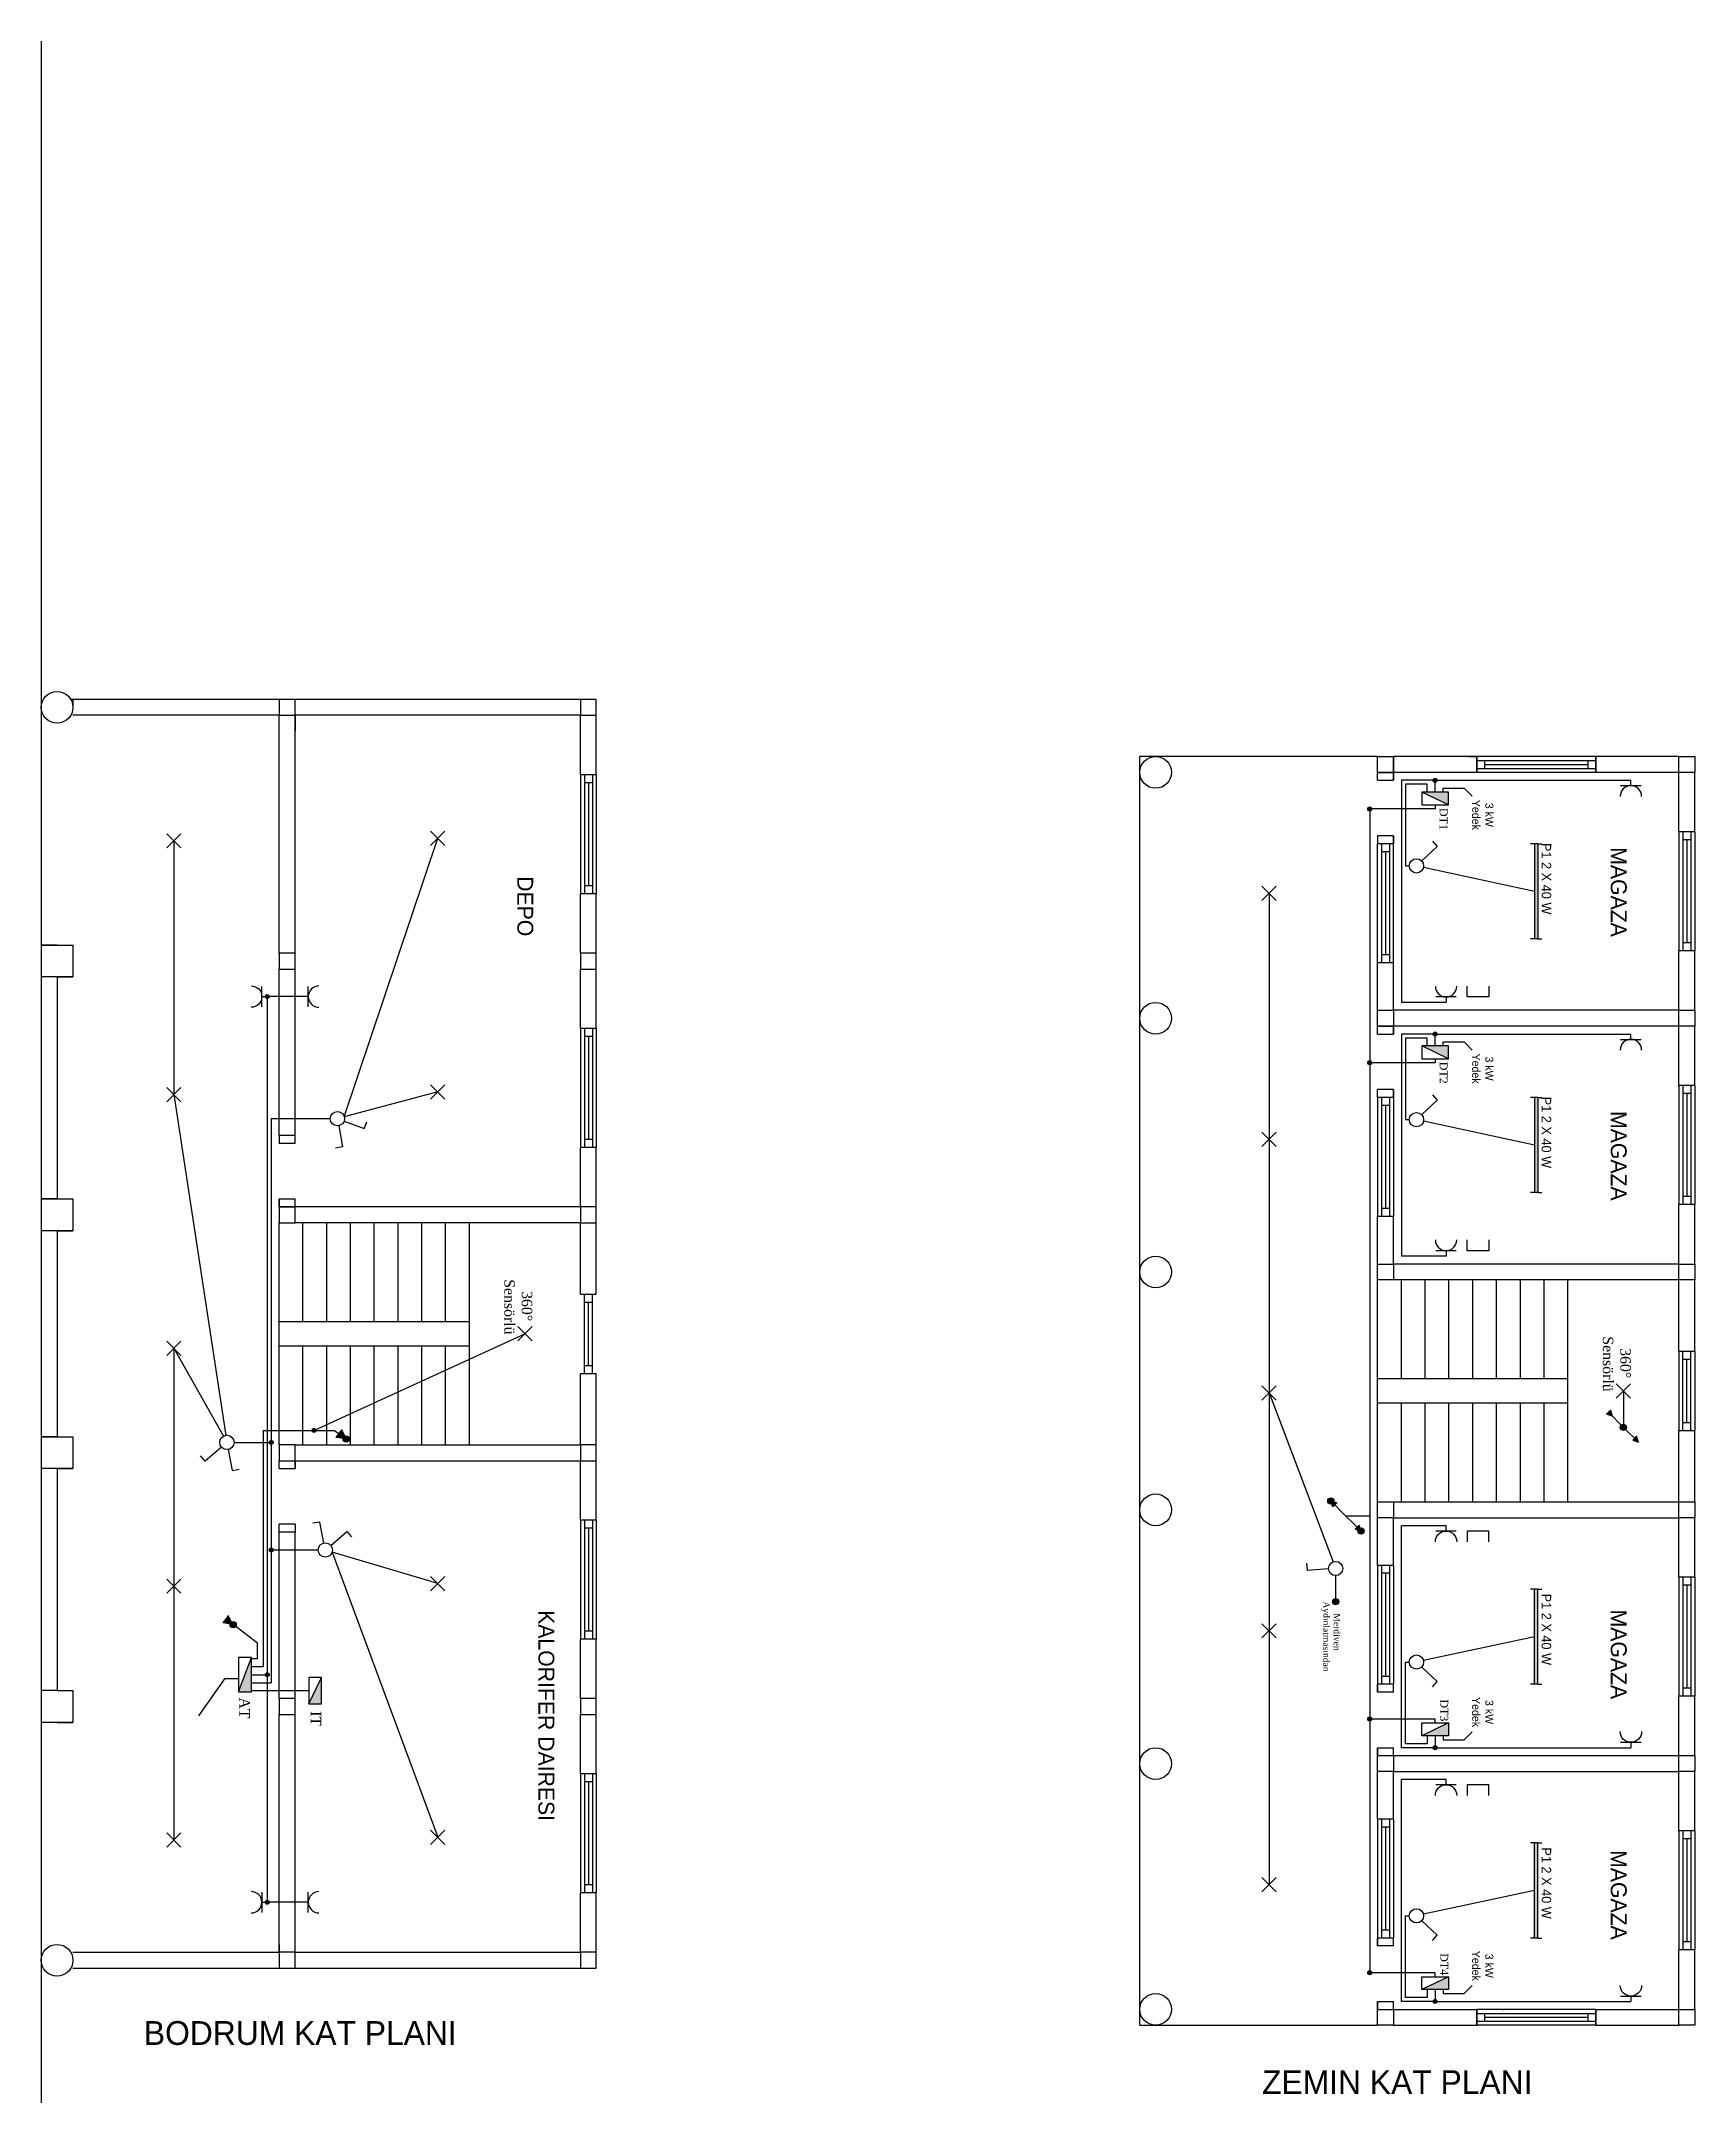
# Model space of a CAD drawing. Header units: millimetres. Extents: x 8451 to 20144, y 956 to 3956.
# Drawn here: x 11573 to 13658, y 1356 to 3956 of the extents above; entities that cross this region are included whole.
import ezdxf

# ---------------------------------------------------------------- set-up
doc = ezdxf.new("R2010")
doc.units = ezdxf.units.MM
for name, color, linetype in [('BUAT', 241, 'Continuous'), ('duvar', 3, 'Continuous'), ('döşeme', 40, 'Continuous'), ('kolon', 1, 'Continuous'), ('Layer1', 4, 'Continuous'), ('LINYE', 2, 'Continuous'), ('sorti', 3, 'Continuous'), ('yazı', 6, 'Continuous')]:
    doc.layers.add(name, color=color, linetype=linetype)

msp = doc.modelspace()

# ---------------------------------------------------------------- texts
at = {"layer": 'LINYE', "char_height": 10, "width": 38.182, "attachment_point": 1, "rotation": 270}
for s, insert in [(' 3 kW\\PYedek', (13404.2, 2999.3)), ('{\\fTimes New Roman|b0|i0|c162|p18;DT1}', (13346.6, 2989)), (' 3 kW\\PYedek', (13404.2, 2679.3)), ('{\\fTimes New Roman|b0|i0|c162|p18;DT2}', (13346.6, 2669)), ('{\\fTimes New Roman|b0|i0|c162|p18;DT3}', (13347.3, 1864.8)), (' 3 kW\\PYedek', (13404.2, 1867.8)), ('{\\fTimes New Roman|b0|i0|c162|p18;DT4}', (13347.3, 1544.8)), (' 3 kW\\PYedek', (13404.2, 1547.8))]:
    msp.add_mtext(s, dxfattribs=dict(at, insert=insert))
at = {"layer": 'sorti'}
for p in [(13465.2, 2944.9), (13465.2, 2624.9), (13465.2, 1998.2), (13465.2, 1678.2)]:
    msp.add_text('P1 2 X 40 W ', height=12, rotation=270, dxfattribs=at).set_placement(p)
at = {"layer": 'sorti', "attachment_point": 1, "rotation": 270}
for s, insert, char_height, width in [('{\\fTimes New Roman|b0|i0|c162|p18;   360°\\H0.8x;\\P\\pt13.2;\\H1.25x;Sensörlü}', (12192.2, 2394.7), 13.2, 92.53), ('{\\fTimes New Roman|b0|i0|c162|p18;   360°\\H0.8x;\\P\\pt13.2;\\H1.25x;Sensörlü}', (13577.6, 2322.7), 13.2, 92.53), ('{\\fTimes New Roman|b0|i0|c162|p18;     Merdiven\\PAydınlatmasından}', (13211, 1988.4), 8, 81.28), ('{\\fTimes New Roman|b0|i0|c162|p18;AT}', (11836.1, 1867.4), 13.2, 25.401), ('{\\fTimes New Roman|b0|i0|c162|p18;IT}', (11926, 1850), 13.2, 17.919)]:
    msp.add_mtext(s, dxfattribs=dict(at, insert=insert, char_height=char_height, width=width))
at = {"layer": 'yazı'}
for s, p in [('MAGAZA', (13552.4, 2939.5)), ('DEPO', (12173.4, 2903)), ('MAGAZA', (13552.4, 2606.8)), ('KALORIFER DAIRESI', (12200, 1977.4)), ('MAGAZA', (13552.4, 1978.1)), ('MAGAZA', (13552.4, 1674.7))]:
    msp.add_text(s, height=20, rotation=270, dxfattribs=at).set_placement(p)
for s, p in [('BODRUM KAT PLANI', (11702.4, 1429.1)), ('ZEMIN KAT PLANI', (13112.6, 1367.1))]:
    msp.add_text(s, height=30, dxfattribs=at).set_placement(p)

# ---------------------------------------------------------------- blocks, each defined once
blk = doc.blocks.new('M_ELEC_LUM_Light Any Type_P')
at = {"color": 0, "linetype": 'ByBlock'}
for p, q in [((-37.5, -37.5), (37.5, 37.5)), ((-37.5, 37.5), (37.5, -37.5))]:
    blk.add_line(p, q, dxfattribs=at)
blk = doc.blocks.new('M_ELEC_PWR_BS1363 Socket - Any Type_P')
at = {"color": 0, "linetype": 'ByBlock'}
blk.add_line((0, 75), (0, 112.5), dxfattribs=at)
blk.add_arc((0, 0), 75, 0, 180, dxfattribs=at)

# ---------------------------------------------------------------- hatches: boundary and pattern name
at = {"layer": 'BUAT'}
for points in [[(13330.8, 3021.4, 1), (13330.8, 3026.4, 1)], [(13248.3, 2985.3, 1), (13248.3, 2990.3, 1)], [(13347.5, 2992.8), (13347.5, 3008.9), (13314.1, 3008.9)], [(13460.2, 2823.9), (13460.2, 2943.9), (13456.2, 2943.9), (13456.2, 2823.9)], [(11858, 2748.7, 1), (11858, 2753.7, 1)], [(13330.8, 2701.4, 1), (13330.8, 2706.4, 1)], [(13347.5, 2672.8), (13347.5, 2688.9), (13314.1, 2688.9)], [(13248.3, 2665.3, 1), (13248.3, 2670.3, 1)], [(13460.2, 2503.9), (13460.2, 2623.9), (13456.2, 2623.9), (13456.2, 2503.9)], [(11863, 2186.4, 1), (11863, 2191.4, 1)], [(11916.8, 2201.5, 1), (11916.8, 2206.5, 1)], [(11863, 2050.7, 1), (11863, 2055.7, 1)], [(13460.2, 2003.9), (13460.2, 1883.9), (13456.2, 1883.9), (13456.2, 2003.9)], [(11821.8, 1874.2), (11838, 1874.2), (11838, 1917.6)], [(11858, 1893.4, 1), (11858, 1898.4, 1)], [(11910.3, 1859.2), (11926.5, 1859.2), (11926.5, 1892.6)], [(13248.3, 1837.6, 1), (13248.3, 1842.6, 1)], [(13314.1, 1818.9), (13347.5, 1818.9), (13347.5, 1835.1)], [(13330.8, 1801.4, 1), (13330.8, 1806.4, 1)], [(13460.2, 1683.9), (13460.2, 1563.9), (13456.2, 1563.9), (13456.2, 1683.9)], [(11858, 1606.5, 1), (11858, 1611.5, 1)], [(13248.3, 1517.6, 1), (13248.3, 1522.6, 1)], [(13314.1, 1498.9), (13347.5, 1498.9), (13347.5, 1515.1)], [(13330.8, 1481.4, 1), (13330.8, 1486.4, 1)]]:
    msp.add_hatch(color=256, dxfattribs=at).paths.add_polyline_path(points)
at = {"layer": 'kolon'}
h = msp.add_hatch(color=256, dxfattribs=at)
h.paths.add_polyline_path([(13199.3, 2119, 0.112795), (13197.6, 2118.6), (13199.3, 2115.1), (13195.4, 2115.7, 0.459697), (13199.3, 2111.1, 1)])
h.paths.add_polyline_path([(13199.3, 2115.1), (13196.2, 2117.4, 0.12169), (13195.4, 2115.7)], flags=17)
h.paths.add_polyline_path([(13199.3, 2115.1), (13197.6, 2118.6, 0.12169), (13196.2, 2117.4)], flags=17)
h = msp.add_hatch(color=256, dxfattribs=at)
h.paths.add_polyline_path([(13206.8, 2112.6), (13203.1, 2113.8, -0.117235), (13202.1, 2112.3), (13204.3, 2110.1)])
h.paths.add_polyline_path([(13202.1, 2112.3, 0.117235), (13203.1, 2113.8), (13199.3, 2115.1)], flags=17)
h.paths.add_polyline_path([(13202.1, 2112.3), (13199.3, 2115.1), (13203.1, 2113.8, 0.511918), (13199.3, 2119, 1), (13199.3, 2111.1, 0.198091)])
h = msp.add_hatch(color=256, dxfattribs=at)
h.paths.add_polyline_path([(13204.3, 2110.1), (13202.1, 2112.3, -0.115634), (13200.6, 2111.3), (13201.8, 2107.6)])
h.paths.add_polyline_path([(13202.1, 2112.3), (13199.3, 2115.1), (13200.6, 2111.3, 0.115634)])
h = msp.add_hatch(color=256, dxfattribs=at)
h.paths.add_polyline_path([(13234.7, 2080, -0.117235), (13236.3, 2081), (13235, 2084.7), (13232.5, 2082.2)])
h.paths.add_polyline_path([(13233.8, 2078.5, -0.115634), (13234.7, 2080), (13232.5, 2082.2), (13230, 2079.7)])
h.paths.add_polyline_path([(13237.5, 2077.3), (13234.7, 2080, 0.115634), (13233.8, 2078.5)], flags=17)
h.paths.add_polyline_path([(13237.5, 2077.3), (13236.3, 2081, 0.117235), (13234.7, 2080)], flags=17)
h.paths.add_polyline_path([(13237.5, 2081.2, 0.083271), (13236.3, 2081), (13237.5, 2077.3), (13233.8, 2078.5, 0.508587), (13237.5, 2073.3, 1)])
h = msp.add_hatch(color=256, dxfattribs=at)
h.paths.add_polyline_path([(11815, 1959.2), (11809.4, 1970.8), (11805.8, 1966)])
h.paths.add_polyline_path([(11815, 1959.2), (11805.8, 1966), (11802.3, 1961.2)])
h = msp.add_hatch(color=256, dxfattribs=at)
h.paths.add_polyline_path([(11815, 1963.2, 0.112795), (11813.3, 1962.8), (11815, 1959.2), (11811.1, 1959.8, 0.459697), (11815, 1955.3, 1)])
h.paths.add_polyline_path([(11815, 1959.2), (11811.8, 1961.6, 0.12169), (11811.1, 1959.8)], flags=17)
h.paths.add_polyline_path([(11815, 1959.2), (11813.3, 1962.8, 0.12169), (11811.8, 1961.6)], flags=17)
at = {"layer": 'sorti'}
msp.add_hatch(color=256, dxfattribs=at).paths.add_polyline_path([(13554.3, 2221.9), (13549.3, 2226.9), (13546.8, 2224.4)])
h = msp.add_hatch(color=256, dxfattribs=at)
h.paths.add_polyline_path([(13549.3, 2226.9), (13551.5, 2224.7, -0.115634), (13553.1, 2225.7), (13551.8, 2229.4)])
h.paths.add_polyline_path([(13551.5, 2224.7), (13554.3, 2221.9), (13553.1, 2225.7, 0.115634)])
h = msp.add_hatch(color=256, dxfattribs=at)
h.paths.add_polyline_path([(13568.3, 2211.8, 0.112795), (13566.6, 2211.4), (13568.3, 2207.9), (13564.4, 2208.5, 0.459697), (13568.3, 2203.9, 1)])
h.paths.add_polyline_path([(13568.3, 2207.9), (13565.1, 2210.2, 0.12169), (13564.4, 2208.5)], flags=17)
h.paths.add_polyline_path([(13568.3, 2207.9), (13566.6, 2211.4, 0.12169), (13565.1, 2210.2)], flags=17)
h = msp.add_hatch(color=256, dxfattribs=at)
h.paths.add_polyline_path([(11957.5, 2193.3), (11951.9, 2204.9), (11948.4, 2200.1)])
h.paths.add_polyline_path([(11957.5, 2193.3), (11948.4, 2200.1), (11944.8, 2195.2)])
h = msp.add_hatch(color=256, dxfattribs=at)
h.paths.add_polyline_path([(11957.5, 2197.2, 0.112795), (11955.8, 2196.8), (11957.5, 2193.3), (11953.6, 2193.9, 0.459697), (11957.5, 2189.4, 1)])
h.paths.add_polyline_path([(11957.5, 2193.3), (11954.4, 2195.6, 0.12169), (11953.6, 2193.9)], flags=17)
h.paths.add_polyline_path([(11957.5, 2193.3), (11955.8, 2196.8, 0.12169), (11954.4, 2195.6)], flags=17)
h = msp.add_hatch(color=256, dxfattribs=at)
h.paths.add_polyline_path([(13587.5, 2189.1), (13585, 2196.6), (13582.5, 2194.1)])
h.paths.add_polyline_path([(13587.5, 2189.1), (13582.5, 2194.1), (13580, 2191.6)])
h = msp.add_hatch(color=256, dxfattribs=at)
h.paths.add_polyline_path([(13205.3, 1991.9, 0.112795), (13203.6, 1991.5), (13205.3, 1988), (13201.4, 1988.6, 0.459697), (13205.3, 1984, 1)])
h.paths.add_polyline_path([(13205.3, 1988), (13202.1, 1990.3, 0.12169), (13201.4, 1988.6)], flags=17)
h.paths.add_polyline_path([(13205.3, 1988), (13203.6, 1991.5, 0.12169), (13202.1, 1990.3)], flags=17)

# ---------------------------------------------------------------- linework, layer by layer
for p, q in [((11873, 3095.9), (11873, 3105.9)), ((11873, 3105.9), (11893, 3105.9)), ((11873, 3095.9), (11873, 3105.9)), ((11873, 3095.9), (11873, 3105.9)), ((11893, 3085.9), (11893, 3105.9)), ((11893, 3105.9), (11893, 3085.9)), ((11893, 3085.9), (11893, 3105.9)), ((12253, 3095.9), (12253, 3105.9)), ((12273, 3085.9), (12273, 3105.9)), ((13373.3, 3053.9), (13383.3, 3053.9)), ((13258.3, 3033.9), (13278.3, 3033.9)), ((13383.3, 3033.9), (13373.3, 3033.9)), ((11873, 2775.9), (11873, 2785.9)), ((11893, 2765.9), (11893, 2785.9)), ((11873, 2485.9), (11893, 2485.9)), ((13638.3, 2303.9), (13658.3, 2303.9)), ((13643.3, 2203.9), (13643.3, 2303.9)), ((13643.3, 2293.9), (13653.3, 2293.9)), ((13648.3, 2213.9), (13648.3, 2293.9)), ((13653.3, 2203.9), (13653.3, 2303.9)), ((13643.3, 2213.9), (13653.3, 2213.9)), ((11873, 2185.9), (11873, 2195.9)), ((13638.3, 2203.9), (13658.3, 2203.9)), ((11873, 2165.9), (11893, 2165.9)), ((11873, 1865.9), (11873, 1875.9)), ((11893, 1865.9), (11893, 1885.9)), ((11893, 1545.9), (11893, 1565.9)), ((11893, 1545.9), (11893, 1565.9)), ((11873, 1545.9), (11873, 1555.9)), ((11873, 1555.9), (11873, 1545.9))]:
    msp.add_line(p, q)
at = {"layer": 'BUAT'}
for centre in [(13330.8, 3023.9), (13248.3, 2987.8), (11858, 2751.2), (13330.8, 2703.9), (13248.3, 2667.8), (11863, 2188.9), (11916.8, 2204), (11863, 2053.2), (11858, 1895.9), (13248.3, 1840.1), (13330.8, 1803.9), (11858, 1609), (13248.3, 1520.1), (13330.8, 1483.9)]:
    msp.add_circle(centre, 2.5, dxfattribs=at)
at = {"layer": 'Defpoints', "linetype": 'ByBlock'}
for p in [(11873, 3105.9), (12253, 3105.9), (11873, 2785.9), (12253, 2785.9), (11873, 2465.9), (12253, 2465.9), (11873, 2165.9), (12253, 2165.9), (11873, 1845.9), (12253, 1845.9), (11873, 1525.9), (12253, 1525.9)]:
    msp.add_point(p, dxfattribs=at)
at = {"layer": 'duvar'}
for p, q in [((11573, 3956), (11573, 2815.9)), ((11873, 3125.9), (11613, 3125.9)), ((12253, 3125.9), (11893, 3125.9)), ((11573, 3115.9), (11573, 2815.9)), ((11573, 3111.4), (11573, 1356.1)), ((11873, 3105.9), (11613, 3105.9)), ((11873, 2805.9), (11873, 3105.9)), ((12253, 3105.9), (11893, 3105.9)), ((11893, 2805.9), (11893, 3105.9)), ((12253, 3030.9), (12253, 3105.9)), ((12273, 3030.9), (12273, 3105.9)), ((13383.3, 3053.9), (13278.3, 3053.9)), ((13638.3, 3053.9), (13533.3, 3053.9)), ((13383.3, 3033.9), (13278.3, 3033.9)), ((13418, 3033.9), (13416.2, 3033.9)), ((13638.3, 3033.9), (13533.3, 3033.9)), ((13638.3, 2958.9), (13638.3, 3033.9)), ((13658.3, 2958.9), (13658.3, 3033.9)), ((12253, 2805.9), (12253, 2880.9)), ((12273, 2805.9), (12273, 2880.9)), ((13638.3, 2733.9), (13638.3, 2808.9)), ((13658.3, 2733.9), (13658.3, 2808.9)), ((11873, 2575.9), (11873, 2785.9)), ((11893, 2575.9), (11893, 2785.9)), ((12253, 2710.9), (12253, 2785.9)), ((12273, 2710.9), (12273, 2785.9)), ((13258.3, 2733.9), (13258.3, 2793.9)), ((13278.3, 2733.9), (13278.3, 2793.9)), ((11573, 2775.9), (11573, 2495.9)), ((11573, 2775.9), (11573, 2495.9)), ((11573, 2775.9), (11573, 2493.2)), ((11593, 2775.9), (11593, 2495.9)), ((13638.3, 2733.9), (13278.3, 2733.9)), ((13638.3, 2713.9), (13278.3, 2713.9)), ((13638.3, 2638.9), (13638.3, 2713.9)), ((13658.3, 2638.9), (13658.3, 2713.9)), ((12253, 2485.9), (12253, 2560.9)), ((12273, 2485.9), (12273, 2560.9)), ((12253, 2485.9), (11893, 2485.9)), ((13258.3, 2413.9), (13258.3, 2473.9)), ((13278.3, 2413.9), (13278.3, 2473.9)), ((13638.3, 2413.9), (13638.3, 2488.9)), ((13658.3, 2413.9), (13658.3, 2488.9)), ((11573, 2455.9), (11573, 2195.9)), ((11573, 2455.9), (11573, 2195.9)), ((11573, 2455.9), (11573, 2195.9)), ((11593, 2455.9), (11593, 2195.9)), ((12253, 2465.9), (11893, 2465.9)), ((12253, 2375.9), (12253, 2465.9)), ((12273, 2375.9), (12273, 2465.9)), ((13638.3, 2413.9), (13278.3, 2413.9)), ((13638.3, 2393.9), (13278.3, 2393.9)), ((13638.3, 2303.9), (13638.3, 2393.9)), ((13658.3, 2303.9), (13658.3, 2393.9)), ((12253, 2185.9), (12253, 2275.9)), ((12273, 2185.9), (12273, 2275.9)), ((11893, 2185.9), (12253, 2185.9)), ((13638.3, 2113.9), (13638.3, 2203.9)), ((13658.3, 2113.9), (13658.3, 2203.9)), ((11893, 2165.9), (12253, 2165.9)), ((12253, 2090.9), (12253, 2165.9)), ((12273, 2090.9), (12273, 2165.9)), ((11573, 2155.9), (11573, 1875.9)), ((11573, 2155.9), (11573, 1875.9)), ((11593, 2155.9), (11593, 1875.9)), ((13278.3, 2113.9), (13638.3, 2113.9)), ((13258.3, 2033.9), (13258.3, 2093.9)), ((13278.3, 2093.9), (13638.3, 2093.9)), ((13278.3, 2033.9), (13278.3, 2093.9)), ((13638.3, 2018.9), (13638.3, 2093.9)), ((13658.3, 2018.9), (13658.3, 2093.9)), ((11873, 1865.9), (11873, 2075.9)), ((11893, 1865.9), (11893, 2075.9)), ((12253, 1865.9), (12253, 1940.9)), ((12273, 1865.9), (12273, 1940.9)), ((11873, 1545.9), (11873, 1845.9)), ((11893, 1545.9), (11893, 1845.9)), ((12253, 1770.9), (12253, 1845.9)), ((12273, 1770.9), (12273, 1845.9)), ((13638.3, 1793.9), (13638.3, 1868.9)), ((13658.3, 1793.9), (13658.3, 1868.9)), ((13278.3, 1793.9), (13638.3, 1793.9)), ((13258.3, 1713.9), (13258.3, 1773.9)), ((13278.3, 1773.9), (13638.3, 1773.9)), ((13278.3, 1713.9), (13278.3, 1773.9)), ((13638.3, 1698.9), (13638.3, 1773.9)), ((13658.3, 1698.9), (13658.3, 1773.9)), ((12253, 1545.9), (12253, 1620.9)), ((12273, 1545.9), (12273, 1620.9)), ((11613, 1545.9), (11873, 1545.9)), ((11893, 1545.9), (12253, 1545.9)), ((13638.3, 1473.9), (13638.3, 1548.9)), ((13658.3, 1473.9), (13658.3, 1548.9)), ((11613, 1525.9), (11873, 1525.9)), ((11893, 1525.9), (12253, 1525.9)), ((13278.3, 1473.9), (13383.3, 1473.9)), ((13533.3, 1473.9), (13638.3, 1473.9)), ((13278.3, 1453.9), (13383.3, 1453.9)), ((13533.3, 1453.9), (13638.3, 1453.9))]:
    msp.add_line(p, q, dxfattribs=at)
at = {"layer": 'döşeme'}
for p, q in [((12958.3, 1453.9), (12958.3, 3053.9)), ((13258.3, 3053.9), (12958.3, 3053.9)), ((12958.3, 1453.9), (13258.3, 1453.9))]:
    msp.add_line(p, q, dxfattribs=at)
at = {"layer": 'kolon'}
for p, q in [((11613, 3125.9), (11610.3, 3125.9)), ((11613, 3125.9), (11613, 3115.9)), ((11893, 3125.9), (11873, 3125.9)), ((11873, 3125.9), (11873, 3105.9)), ((11893, 3105.9), (11893, 3125.9)), ((12253, 3125.9), (12253, 3105.9)), ((12273, 3125.9), (12253, 3125.9)), ((12273, 3105.9), (12273, 3125.9)), ((11873, 3105.9), (11893, 3105.9)), ((12253, 3105.9), (12273, 3105.9)), ((12998.3, 3053.9), (12995.6, 3053.9)), ((13258.3, 3033.9), (13258.3, 3053.9)), ((13258.3, 3053.9), (13278.3, 3053.9)), ((13258.3, 3053.9), (13278.3, 3053.9)), ((13258.3, 3033.9), (13258.3, 3053.9)), ((13278.3, 3033.9), (13278.3, 3053.9)), ((13278.3, 3053.9), (13278.3, 3033.9)), ((13638.3, 3033.9), (13638.3, 3053.9)), ((13638.3, 3053.9), (13658.3, 3053.9)), ((13658.3, 3053.9), (13658.3, 3033.9)), ((13278.3, 3033.9), (13258.3, 3033.9)), ((13278.3, 3033.9), (13258.3, 3033.9)), ((13658.3, 3033.9), (13638.3, 3033.9)), ((13330.8, 2992.8), (13330.8, 2987.8)), ((13330.8, 2987.8), (13248.3, 2987.8)), ((13248.3, 2987.8), (13248.3, 1520.1)), ((11573, 2815.9), (11573, 2775.9)), ((11573, 2815.9), (11613, 2815.9)), ((11593, 2815.9), (11573, 2815.9)), ((11613, 2815.9), (11613, 2775.9)), ((11893, 2805.9), (11873, 2805.9)), ((11873, 2805.9), (11873, 2785.9)), ((11873, 2785.9), (11893, 2785.9)), ((11893, 2785.9), (11893, 2805.9)), ((12273, 2805.9), (12253, 2805.9)), ((12253, 2805.9), (12253, 2785.9)), ((12253, 2785.9), (12273, 2785.9)), ((12273, 2785.9), (12273, 2805.9)), ((11613, 2775.9), (11573, 2775.9)), ((11593, 2775.9), (11613, 2775.9)), ((13258.3, 2713.9), (13258.3, 2733.9)), ((13258.3, 2733.9), (13278.3, 2733.9)), ((13278.3, 2733.9), (13278.3, 2713.9)), ((13638.3, 2733.9), (13658.3, 2733.9)), ((13638.3, 2713.9), (13638.3, 2733.9)), ((13658.3, 2733.9), (13658.3, 2713.9)), ((13278.3, 2713.9), (13258.3, 2713.9)), ((13258.3, 2713.9), (13278.3, 2713.9)), ((13658.3, 2713.9), (13638.3, 2713.9)), ((13330.8, 2667.8), (13248.3, 2667.8)), ((13330.8, 2672.8), (13330.8, 2667.8)), ((11573, 2495.9), (11573, 2455.9)), ((11573, 2495.9), (11613, 2495.9)), ((11593, 2495.9), (11573, 2495.9)), ((11613, 2495.9), (11613, 2455.9)), ((11893, 2485.9), (11873, 2485.9)), ((11873, 2485.9), (11873, 2465.9)), ((11893, 2465.9), (11893, 2485.9)), ((12253, 2485.9), (12253, 2465.9)), ((12273, 2485.9), (12253, 2485.9)), ((12273, 2465.9), (12273, 2485.9)), ((11613, 2455.9), (11573, 2455.9)), ((11593, 2455.9), (11613, 2455.9)), ((11873, 2465.9), (11893, 2465.9)), ((12253, 2465.9), (12273, 2465.9)), ((13258.3, 2393.9), (13258.3, 2413.9)), ((13258.3, 2413.9), (13278.3, 2413.9)), ((13278.3, 2393.9), (13258.3, 2393.9)), ((13278.3, 2413.9), (13278.3, 2393.9)), ((13638.3, 2393.9), (13638.3, 2413.9)), ((13638.3, 2413.9), (13658.3, 2413.9)), ((13658.3, 2393.9), (13638.3, 2393.9)), ((13658.3, 2413.9), (13658.3, 2393.9)), ((11573, 2195.9), (11573, 2155.9)), ((11573, 2195.9), (11613, 2195.9)), ((11593, 2195.9), (11573, 2195.9)), ((11613, 2195.9), (11613, 2155.9)), ((11873, 2185.9), (11873, 2165.9)), ((11893, 2185.9), (11873, 2185.9)), ((11893, 2165.9), (11893, 2185.9)), ((12273, 2185.9), (12253, 2185.9)), ((12253, 2185.9), (12253, 2165.9)), ((12273, 2165.9), (12273, 2185.9)), ((11873, 2165.9), (11893, 2165.9)), ((12253, 2165.9), (12273, 2165.9)), ((11613, 2155.9), (11573, 2155.9)), ((11593, 2155.9), (11613, 2155.9)), ((13199.3, 2115.1), (13218.3, 2096)), ((13201.8, 2107.6), (13199.3, 2115.1)), ((13199.3, 2115.1), (13206.8, 2112.6)), ((13206.8, 2112.6), (13201.8, 2107.6)), ((13258.3, 2113.9), (13278.3, 2113.9)), ((13258.3, 2093.9), (13258.3, 2113.9)), ((13278.3, 2113.9), (13278.3, 2093.9)), ((13638.3, 2113.9), (13658.3, 2113.9)), ((13638.3, 2093.9), (13638.3, 2113.9)), ((13658.3, 2113.9), (13658.3, 2093.9)), ((13248.3, 2096), (13218.3, 2096)), ((13237.5, 2077.3), (13218.3, 2096)), ((13235, 2084.7), (13230, 2079.7)), ((13237.5, 2077.3), (13235, 2084.7)), ((13278.3, 2093.9), (13258.3, 2093.9)), ((13658.3, 2093.9), (13638.3, 2093.9)), ((13230, 2079.7), (13237.5, 2077.3)), ((11802.3, 1961.2), (11809.4, 1970.8)), ((11815, 1959.2), (11802.3, 1961.2)), ((11845.5, 1935.9), (11815, 1959.2)), ((11845.5, 1915.9), (11845.5, 1935.9)), ((11845.5, 1915.9), (11838, 1915.9)), ((11573, 1875.9), (11573, 1838.6)), ((11593, 1875.9), (11573, 1875.9)), ((11593, 1875.9), (11613, 1875.9)), ((11613, 1875.9), (11613, 1835.9)), ((11804.2, 1890.9), (11771.5, 1843.9)), ((11821.8, 1890.9), (11804.2, 1890.9)), ((11893, 1865.9), (11873, 1865.9)), ((11873, 1865.9), (11873, 1845.9)), ((11873, 1845.9), (11893, 1845.9)), ((11893, 1845.9), (11893, 1865.9)), ((12273, 1865.9), (12253, 1865.9)), ((12253, 1865.9), (12253, 1845.9)), ((12253, 1845.9), (12273, 1845.9)), ((12273, 1845.9), (12273, 1865.9)), ((11573, 1838.6), (11573, 1535.9)), ((11613, 1835.9), (11573, 1835.9)), ((11593, 1835.9), (11613, 1835.9)), ((13330.8, 1840.1), (13248.3, 1840.1)), ((13330.8, 1835.1), (13330.8, 1840.1)), ((13258.3, 1773.9), (13258.3, 1793.9)), ((13278.3, 1793.9), (13278.3, 1773.9)), ((13638.3, 1793.9), (13658.3, 1793.9)), ((13638.3, 1773.9), (13638.3, 1793.9)), ((13658.3, 1793.9), (13658.3, 1773.9)), ((13278.3, 1773.9), (13258.3, 1773.9)), ((13658.3, 1773.9), (13638.3, 1773.9)), ((11893, 1545.9), (11873, 1545.9)), ((11873, 1545.9), (11873, 1525.9)), ((11893, 1525.9), (11893, 1545.9)), ((12253, 1545.9), (12253, 1525.9)), ((12273, 1545.9), (12253, 1545.9)), ((12273, 1525.9), (12273, 1545.9)), ((11873, 1525.9), (11893, 1525.9)), ((12253, 1525.9), (12273, 1525.9)), ((13330.8, 1520.1), (13248.3, 1520.1)), ((13330.8, 1515.1), (13330.8, 1520.1)), ((13258.3, 1453.9), (13258.3, 1473.9)), ((13258.3, 1473.9), (13278.3, 1473.9)), ((13278.3, 1473.9), (13278.3, 1453.9)), ((13638.3, 1453.9), (13638.3, 1473.9)), ((13638.3, 1473.9), (13658.3, 1473.9)), ((13658.3, 1473.9), (13658.3, 1453.9)), ((13278.3, 1453.9), (13258.3, 1453.9)), ((13658.3, 1453.9), (13638.3, 1453.9))]:
    msp.add_line(p, q, dxfattribs=at)
for centre, radius in [((11593, 3115.9), 20), ((12978.3, 3033.9), 20), ((12978.3, 2723.9), 20), ((12978.3, 2403.9), 20), ((12978.3, 2103.9), 20), ((13199.3, 2115.1), 3.94), ((13237.5, 2077.3), 3.94), ((11815, 1959.2), 3.94), ((12978.3, 1783.9), 20), ((11593, 1535.9), 20), ((12978.3, 1473.9), 20)]:
    msp.add_circle(centre, radius, dxfattribs=at)
at = {"layer": 'Layer1'}
for p, q in [((13383.3, 3053.9), (13383.3, 3033.9)), ((13383.3, 3033.9), (13383.3, 3053.9)), ((13533.3, 3053.9), (13383.3, 3053.9)), ((13383.3, 3048.9), (13533.3, 3048.9)), ((13393.3, 3048.9), (13393.3, 3038.9)), ((13393.3, 3043.9), (13523.3, 3043.9)), ((13523.3, 3048.9), (13523.3, 3038.9)), ((13533.3, 3053.9), (13533.3, 3033.9)), ((13533.3, 3033.9), (13533.3, 3053.9)), ((12273, 3030.9), (12253, 3030.9)), ((12273, 3030.9), (12253, 3030.9)), ((12253, 3030.9), (12253, 2880.9)), ((12258, 3030.9), (12258, 2880.9)), ((12268, 3020.9), (12258, 3020.9)), ((12263, 3020.9), (12263, 2890.9)), ((12268, 3030.9), (12268, 2880.9)), ((12273, 3030.9), (12273, 2880.9)), ((13258.3, 3023.9), (13258.3, 3033.9)), ((13258.3, 3023.9), (13258.3, 3033.9)), ((13258.3, 3023.9), (13278.3, 3023.9)), ((13278.3, 3023.9), (13278.3, 3033.9)), ((13278.3, 3033.9), (13278.3, 3023.9)), ((13383.3, 3038.9), (13533.3, 3038.9)), ((13533.3, 3033.9), (13383.3, 3033.9)), ((13258.3, 2953.9), (13258.3, 2943.9)), ((13278.3, 2953.9), (13258.3, 2953.9)), ((13258.3, 2793.9), (13258.3, 2943.9)), ((13278.3, 2943.9), (13258.3, 2943.9)), ((13263.3, 2943.9), (13263.3, 2793.9)), ((13273.3, 2943.9), (13273.3, 2793.9)), ((13278.3, 2943.9), (13278.3, 2953.9)), ((13278.3, 2953.9), (13278.3, 2943.9)), ((13278.3, 2793.9), (13278.3, 2943.9)), ((13638.3, 2958.9), (13638.3, 2808.9)), ((13658.3, 2958.9), (13638.3, 2958.9)), ((13658.3, 2958.9), (13638.3, 2958.9)), ((13643.3, 2958.9), (13643.3, 2808.9)), ((13653.3, 2948.9), (13643.3, 2948.9)), ((13648.3, 2948.9), (13648.3, 2818.9)), ((13653.3, 2958.9), (13653.3, 2808.9)), ((13658.3, 2958.9), (13658.3, 2808.9)), ((13273.3, 2933.9), (13263.3, 2933.9)), ((13268.3, 2933.9), (13268.3, 2803.9)), ((12268, 2890.9), (12258, 2890.9)), ((12273, 2880.9), (12253, 2880.9)), ((12273, 2880.9), (12253, 2880.9)), ((13658.3, 2808.9), (13638.3, 2808.9)), ((13658.3, 2808.9), (13638.3, 2808.9)), ((13653.3, 2818.9), (13643.3, 2818.9)), ((13278.3, 2793.9), (13258.3, 2793.9)), ((13273.3, 2803.9), (13263.3, 2803.9)), ((12273, 2710.9), (12253, 2710.9)), ((12273, 2710.9), (12253, 2710.9)), ((12253, 2710.9), (12253, 2560.9)), ((12258, 2710.9), (12258, 2560.9)), ((12268, 2710.9), (12268, 2560.9)), ((12273, 2710.9), (12273, 2560.9)), ((13258.3, 2703.9), (13258.3, 2713.9)), ((13258.3, 2703.9), (13258.3, 2713.9)), ((13258.3, 2703.9), (13278.3, 2703.9)), ((13278.3, 2703.9), (13278.3, 2713.9)), ((13278.3, 2713.9), (13278.3, 2703.9)), ((12268, 2700.9), (12258, 2700.9)), ((12263, 2700.9), (12263, 2570.9)), ((13258.3, 2623.9), (13258.3, 2633.9)), ((13258.3, 2623.9), (13258.3, 2633.9)), ((13278.3, 2633.9), (13258.3, 2633.9)), ((13278.3, 2623.9), (13278.3, 2633.9)), ((13278.3, 2633.9), (13278.3, 2623.9)), ((13638.3, 2638.9), (13638.3, 2488.9)), ((13658.3, 2638.9), (13638.3, 2638.9)), ((13658.3, 2638.9), (13638.3, 2638.9)), ((13643.3, 2638.9), (13643.3, 2488.9)), ((13653.3, 2628.9), (13643.3, 2628.9)), ((13648.3, 2628.9), (13648.3, 2498.9)), ((13653.3, 2638.9), (13653.3, 2488.9)), ((13658.3, 2638.9), (13658.3, 2488.9)), ((13258.3, 2623.9), (13258.3, 2473.9)), ((13278.3, 2623.9), (13258.3, 2623.9)), ((13278.3, 2623.9), (13258.3, 2623.9)), ((13263.3, 2623.9), (13263.3, 2473.9)), ((13273.3, 2613.9), (13263.3, 2613.9)), ((13268.3, 2613.9), (13268.3, 2483.9)), ((13273.3, 2623.9), (13273.3, 2473.9)), ((13278.3, 2623.9), (13278.3, 2473.9)), ((11893, 2575.9), (11873, 2575.9)), ((11873, 2575.9), (11873, 2565.9)), ((11893, 2575.9), (11873, 2575.9)), ((11893, 2565.9), (11893, 2575.9)), ((11893, 2565.9), (11873, 2565.9)), ((12273, 2560.9), (12253, 2560.9)), ((12273, 2560.9), (12253, 2560.9)), ((12268, 2570.9), (12258, 2570.9)), ((11873, 2485.9), (11873, 2495.9)), ((11873, 2495.9), (11873, 2485.9)), ((11873, 2495.9), (11893, 2495.9)), ((11893, 2485.9), (11893, 2495.9)), ((11893, 2485.9), (11893, 2495.9)), ((13653.3, 2498.9), (13643.3, 2498.9)), ((13278.3, 2473.9), (13258.3, 2473.9)), ((13278.3, 2473.9), (13258.3, 2473.9)), ((13273.3, 2483.9), (13263.3, 2483.9)), ((13658.3, 2488.9), (13638.3, 2488.9)), ((13658.3, 2488.9), (13638.3, 2488.9)), ((11873, 2185.9), (11873, 2465.9)), ((11903, 2340.9), (11903, 2465.9)), ((11933, 2340.9), (11933, 2465.9)), ((11963, 2340.9), (11963, 2465.9)), ((11993, 2340.9), (11993, 2465.9)), ((12023, 2340.9), (12023, 2465.9)), ((12053, 2340.9), (12053, 2465.9)), ((12083, 2340.9), (12083, 2465.9)), ((12113, 2185.9), (12113, 2465.9)), ((13258.3, 2113.9), (13258.3, 2393.9)), ((13288.3, 2268.9), (13288.3, 2393.9)), ((13318.3, 2268.9), (13318.3, 2393.9)), ((13348.3, 2268.9), (13348.3, 2393.9)), ((13378.3, 2268.9), (13378.3, 2393.9)), ((13408.3, 2268.9), (13408.3, 2393.9)), ((13438.3, 2268.9), (13438.3, 2393.9)), ((13468.3, 2268.9), (13468.3, 2393.9)), ((13498.3, 2113.9), (13498.3, 2393.9)), ((12253, 2375.9), (12273, 2375.9)), ((12258, 2275.9), (12258, 2375.9)), ((12258, 2365.9), (12268, 2365.9)), ((12263, 2285.9), (12263, 2365.9)), ((12268, 2275.9), (12268, 2375.9)), ((12113, 2340.9), (11873, 2340.9)), ((11873, 2310.9), (12113, 2310.9)), ((11903, 2185.9), (11903, 2310.9)), ((11933, 2185.9), (11933, 2310.9)), ((11963, 2185.9), (11963, 2310.9)), ((11993, 2185.9), (11993, 2310.9)), ((12023, 2185.9), (12023, 2310.9)), ((12053, 2185.9), (12053, 2310.9)), ((12083, 2185.9), (12083, 2310.9)), ((13638.3, 2303.9), (13638.3, 2203.9)), ((13658.3, 2303.9), (13658.3, 2203.9)), ((12253, 2275.9), (12273, 2275.9)), ((12258, 2285.9), (12268, 2285.9)), ((13498.3, 2268.9), (13258.3, 2268.9)), ((13258.3, 2238.9), (13498.3, 2238.9)), ((13288.3, 2113.9), (13288.3, 2238.9)), ((13318.3, 2113.9), (13318.3, 2238.9)), ((13348.3, 2113.9), (13348.3, 2238.9)), ((13378.3, 2113.9), (13378.3, 2238.9)), ((13408.3, 2113.9), (13408.3, 2238.9)), ((13438.3, 2113.9), (13438.3, 2238.9)), ((13468.3, 2113.9), (13468.3, 2238.9)), ((11873, 2155.9), (11873, 2165.9)), ((11873, 2155.9), (11873, 2165.9)), ((11893, 2155.9), (11893, 2165.9)), ((11893, 2165.9), (11893, 2155.9)), ((11873, 2155.9), (11893, 2155.9)), ((11873, 2075.9), (11873, 2085.9)), ((11893, 2085.9), (11873, 2085.9)), ((11893, 2085.9), (11893, 2075.9)), ((12273, 2090.9), (12253, 2090.9)), ((12273, 2090.9), (12253, 2090.9)), ((12253, 2090.9), (12253, 1940.9)), ((12258, 2090.9), (12258, 1940.9)), ((12268, 2080.9), (12258, 2080.9)), ((12263, 2080.9), (12263, 1950.9)), ((12268, 2090.9), (12268, 1940.9)), ((12273, 2090.9), (12273, 1940.9)), ((11893, 2075.9), (11873, 2075.9)), ((11893, 2075.9), (11873, 2075.9)), ((13258.3, 2033.9), (13258.3, 1883.9)), ((13278.3, 2033.9), (13258.3, 2033.9)), ((13278.3, 2033.9), (13258.3, 2033.9)), ((13263.3, 2033.9), (13263.3, 1883.9)), ((13273.3, 2033.9), (13273.3, 1883.9)), ((13278.3, 2033.9), (13278.3, 1883.9)), ((13273.3, 2023.9), (13263.3, 2023.9)), ((13268.3, 2023.9), (13268.3, 1893.9)), ((13638.3, 2018.9), (13638.3, 1868.9)), ((13658.3, 2018.9), (13638.3, 2018.9)), ((13658.3, 2018.9), (13638.3, 2018.9)), ((13643.3, 2018.9), (13643.3, 1868.9)), ((13653.3, 2008.9), (13643.3, 2008.9)), ((13648.3, 2008.9), (13648.3, 1878.9)), ((13653.3, 2018.9), (13653.3, 1868.9)), ((13658.3, 2018.9), (13658.3, 1868.9)), ((12268, 1950.9), (12258, 1950.9)), ((12273, 1940.9), (12253, 1940.9)), ((12273, 1940.9), (12253, 1940.9)), ((13278.3, 1883.9), (13258.3, 1883.9)), ((13258.3, 1873.9), (13258.3, 1883.9)), ((13278.3, 1883.9), (13258.3, 1883.9)), ((13258.3, 1883.9), (13258.3, 1873.9)), ((13278.3, 1873.9), (13258.3, 1873.9)), ((13273.3, 1893.9), (13263.3, 1893.9)), ((13278.3, 1873.9), (13278.3, 1883.9)), ((13278.3, 1873.9), (13278.3, 1883.9)), ((13653.3, 1878.9), (13643.3, 1878.9)), ((13658.3, 1868.9), (13638.3, 1868.9)), ((13658.3, 1868.9), (13638.3, 1868.9)), ((13258.3, 1803.9), (13278.3, 1803.9)), ((13258.3, 1793.9), (13258.3, 1803.9)), ((13258.3, 1803.9), (13258.3, 1793.9)), ((13258.3, 1793.9), (13278.3, 1793.9)), ((13258.3, 1793.9), (13278.3, 1793.9)), ((13278.3, 1793.9), (13278.3, 1803.9)), ((13278.3, 1793.9), (13278.3, 1803.9)), ((12273, 1770.9), (12253, 1770.9)), ((12273, 1770.9), (12253, 1770.9)), ((12253, 1770.9), (12253, 1620.9)), ((12258, 1770.9), (12258, 1620.9)), ((12268, 1770.9), (12268, 1620.9)), ((12273, 1770.9), (12273, 1620.9)), ((12268, 1760.9), (12258, 1760.9)), ((12263, 1760.9), (12263, 1630.9)), ((13258.3, 1713.9), (13258.3, 1563.9)), ((13278.3, 1713.9), (13258.3, 1713.9)), ((13278.3, 1713.9), (13258.3, 1713.9)), ((13263.3, 1713.9), (13263.3, 1563.9)), ((13273.3, 1703.9), (13263.3, 1703.9)), ((13268.3, 1703.9), (13268.3, 1573.9)), ((13273.3, 1713.9), (13273.3, 1563.9)), ((13278.3, 1713.9), (13278.3, 1563.9)), ((13638.3, 1698.9), (13638.3, 1548.9)), ((13658.3, 1698.9), (13638.3, 1698.9)), ((13658.3, 1698.9), (13638.3, 1698.9)), ((13643.3, 1698.9), (13643.3, 1548.9)), ((13653.3, 1698.9), (13653.3, 1548.9)), ((13658.3, 1698.9), (13658.3, 1548.9)), ((13653.3, 1688.9), (13643.3, 1688.9)), ((13648.3, 1688.9), (13648.3, 1558.9)), ((12273, 1620.9), (12253, 1620.9)), ((12273, 1620.9), (12253, 1620.9)), ((12268, 1630.9), (12258, 1630.9)), ((13278.3, 1563.9), (13258.3, 1563.9)), ((13258.3, 1553.9), (13258.3, 1563.9)), ((13278.3, 1563.9), (13258.3, 1563.9)), ((13258.3, 1563.9), (13258.3, 1553.9)), ((13273.3, 1573.9), (13263.3, 1573.9)), ((13278.3, 1553.9), (13278.3, 1563.9)), ((13278.3, 1553.9), (13278.3, 1563.9)), ((13278.3, 1553.9), (13258.3, 1553.9)), ((13658.3, 1548.9), (13638.3, 1548.9)), ((13658.3, 1548.9), (13638.3, 1548.9)), ((13653.3, 1558.9), (13643.3, 1558.9)), ((13258.3, 1483.9), (13278.3, 1483.9)), ((13258.3, 1483.9), (13258.3, 1473.9)), ((13258.3, 1473.9), (13258.3, 1483.9)), ((13278.3, 1473.9), (13278.3, 1483.9)), ((13278.3, 1473.9), (13278.3, 1483.9)), ((13258.3, 1473.9), (13278.3, 1473.9)), ((13533.3, 1473.9), (13383.3, 1473.9)), ((13383.3, 1453.9), (13383.3, 1473.9)), ((13383.3, 1473.9), (13383.3, 1453.9)), ((13383.3, 1468.9), (13533.3, 1468.9)), ((13383.3, 1458.9), (13533.3, 1458.9)), ((13393.3, 1468.9), (13393.3, 1458.9)), ((13393.3, 1463.9), (13523.3, 1463.9)), ((13416.2, 1473.9), (13418, 1473.9)), ((13523.3, 1468.9), (13523.3, 1458.9)), ((13533.3, 1453.9), (13533.3, 1473.9)), ((13533.3, 1473.9), (13533.3, 1453.9)), ((13533.3, 1453.9), (13383.3, 1453.9))]:
    msp.add_line(p, q, dxfattribs=at)
at = {"layer": 'LINYE'}
for p, q in [((13320.8, 3018.9), (13293.3, 3018.9)), ((13293.3, 3018.9), (13293.3, 2916)), ((13320.8, 3008.9), (13320.8, 3018.9)), ((13330.8, 3008.9), (13330.8, 3023.9)), ((13340.8, 3008.9), (13340.8, 3013.9)), ((13340.8, 3013.9), (13367.4, 3013.9)), ((13367.4, 3013.9), (13377.4, 3003.8)), ((13456.2, 2943.9), (13451.2, 2943.9)), ((13456.2, 2943.9), (13456.2, 2823.9)), ((13460.2, 2943.9), (13456.2, 2943.9)), ((13460.2, 2943.9), (13460.2, 2823.9)), ((13460.2, 2943.9), (13465.2, 2943.9)), ((13293.3, 2916), (13298.3, 2916)), ((13456.2, 2823.9), (13451.2, 2823.9)), ((13460.2, 2823.9), (13456.2, 2823.9)), ((13460.2, 2823.9), (13465.2, 2823.9)), ((13330.8, 2688.9), (13330.8, 2703.9)), ((13320.8, 2698.9), (13293.3, 2698.9)), ((13293.3, 2698.9), (13293.3, 2596)), ((13320.8, 2688.9), (13320.8, 2698.9)), ((13340.8, 2688.9), (13340.8, 2693.9)), ((13340.8, 2693.9), (13367.4, 2693.9)), ((13367.4, 2693.9), (13377.4, 2683.8)), ((13456.2, 2623.9), (13451.2, 2623.9)), ((13456.2, 2623.9), (13456.2, 2503.9)), ((13460.2, 2623.9), (13456.2, 2623.9)), ((13460.2, 2623.9), (13460.2, 2503.9)), ((13460.2, 2623.9), (13465.2, 2623.9)), ((13293.3, 2596), (13298.3, 2596)), ((13456.2, 2503.9), (13451.2, 2503.9)), ((13460.2, 2503.9), (13456.2, 2503.9)), ((13460.2, 2503.9), (13465.2, 2503.9)), ((11853, 2204), (11916.8, 2204)), ((11853, 2204), (11853, 1905.9)), ((11863, 2053.2), (11863, 1885.9)), ((13456.2, 2003.9), (13451.2, 2003.9)), ((13456.2, 1883.9), (13456.2, 2003.9)), ((13460.2, 2003.9), (13456.2, 2003.9)), ((13460.2, 1883.9), (13460.2, 2003.9)), ((13460.2, 2003.9), (13465.2, 2003.9)), ((11853, 1905.9), (11838, 1905.9)), ((13293.3, 1808.9), (13293.3, 1911.9)), ((13293.3, 1911.9), (13298.3, 1911.9)), ((11838, 1895.9), (11858, 1895.9)), ((11838, 1885.9), (11863, 1885.9)), ((11838, 1875.9), (11853, 1875.9)), ((11853, 1875.9), (11910.3, 1875.9)), ((13456.2, 1883.9), (13451.2, 1883.9)), ((13460.2, 1883.9), (13456.2, 1883.9)), ((13460.2, 1883.9), (13465.2, 1883.9)), ((13367.4, 1813.9), (13377.4, 1824.1)), ((13320.8, 1808.9), (13293.3, 1808.9)), ((13320.8, 1818.9), (13320.8, 1808.9)), ((13330.8, 1818.9), (13330.8, 1803.9)), ((13340.8, 1818.9), (13340.8, 1813.9)), ((13340.8, 1813.9), (13367.4, 1813.9)), ((13456.2, 1683.9), (13451.2, 1683.9)), ((13456.2, 1563.9), (13456.2, 1683.9)), ((13460.2, 1683.9), (13456.2, 1683.9)), ((13460.2, 1563.9), (13460.2, 1683.9)), ((13460.2, 1683.9), (13465.2, 1683.9)), ((13293.3, 1488.9), (13293.3, 1591.9)), ((13293.3, 1591.9), (13298.3, 1591.9)), ((13456.2, 1563.9), (13451.2, 1563.9)), ((13460.2, 1563.9), (13456.2, 1563.9)), ((13460.2, 1563.9), (13465.2, 1563.9)), ((13320.8, 1488.9), (13293.3, 1488.9)), ((13320.8, 1498.9), (13320.8, 1488.9)), ((13330.8, 1498.9), (13330.8, 1483.9)), ((13340.8, 1498.9), (13340.8, 1493.9)), ((13340.8, 1493.9), (13367.4, 1493.9)), ((13367.4, 1493.9), (13377.4, 1504.1))]:
    msp.add_line(p, q, dxfattribs=at)
at = {"layer": 'sorti'}
for p, q in [((13288.3, 3023.9), (13288.3, 2743.9)), ((13330.8, 3023.9), (13288.3, 3023.9)), ((13330.8, 3023.9), (13577.7, 3023.9)), ((13564.8, 3017.2), (13577.7, 3017.2)), ((13577.7, 3017.2), (13590.6, 3017.2)), ((13347.5, 2992.8), (13314.1, 3008.9)), ((11740.2, 2947.6), (11740.2, 2627.6)), ((11955.2, 2599.5), (12073, 2950.9)), ((13313.8, 2922.1), (13333.6, 2940.6)), ((13327.4, 2947.1), (13333.6, 2940.6)), ((13456.2, 2883.9), (13316.1, 2914.1)), ((13121.4, 2881.3), (13121.4, 2571.3)), ((11851.2, 2751.2), (11851.2, 2764.1)), ((11909.7, 2751.2), (11909.7, 2764.1)), ((13371.4, 2750.7), (13371.4, 2764.2)), ((13398.4, 2764.2), (13398.4, 2750.7)), ((11851.2, 2738.4), (11851.2, 2751.2)), ((11903, 2751.2), (11858, 2751.2)), ((11858, 2751.2), (11858, 1609)), ((11909.7, 2738.4), (11909.7, 2751.2)), ((13344.6, 2743.9), (13288.3, 2743.9)), ((13344.6, 2750.7), (13331.7, 2750.7)), ((13357.5, 2750.7), (13344.6, 2750.7)), ((13398.4, 2750.7), (13371.4, 2750.7)), ((13288.3, 2703.9), (13288.3, 2423.9)), ((13330.8, 2703.9), (13288.3, 2703.9)), ((13330.8, 2703.9), (13577.7, 2703.9)), ((13347.5, 2672.8), (13314.1, 2688.9)), ((13564.8, 2697.2), (13577.7, 2697.2)), ((13577.7, 2697.2), (13590.6, 2697.2)), ((11740.2, 2627.6), (11805.8, 2197.8)), ((12073, 2630.9), (11955.2, 2599.5)), ((13327.4, 2627.1), (13333.6, 2620.6)), ((13313.8, 2602.1), (13333.6, 2620.6)), ((11937.5, 2597.2), (11863, 2597.2)), ((11863, 2597.2), (11863, 2053.2)), ((11948.1, 2588.3), (11952.8, 2561.7)), ((11955, 2594.1), (11980.3, 2584.9)), ((11980.3, 2584.9), (11983.4, 2593.3)), ((13456.2, 2563.9), (13316.1, 2594.1)), ((11952.8, 2561.7), (11943.9, 2560.1)), ((13121.4, 2571.3), (13121.4, 2251.3)), ((13371.4, 2430.7), (13371.4, 2444.2)), ((13398.4, 2444.2), (13398.4, 2430.7)), ((13344.6, 2423.9), (13288.3, 2423.9)), ((13344.6, 2430.7), (13331.7, 2430.7)), ((13357.5, 2430.7), (13344.6, 2430.7)), ((13398.4, 2430.7), (13371.4, 2430.7)), ((11916.8, 2204), (12183, 2325.9)), ((11740.2, 2307.6), (11740.2, 2007.6)), ((11740.2, 2307.6), (11802.7, 2196.7)), ((13121.4, 2251.3), (13121.4, 1951.3)), ((13121.4, 2251.3), (13202.1, 2038.3)), ((13568.3, 2253.9), (13568.3, 2207.9)), ((13546.8, 2224.4), (13551.8, 2229.4)), ((13554.3, 2221.9), (13546.8, 2224.4)), ((13549.3, 2226.9), (13568.3, 2207.9)), ((13551.8, 2229.4), (13554.3, 2221.9)), ((11816.1, 2188.9), (11863, 2188.9)), ((11916.8, 2204), (11943, 2204)), ((11943, 2204), (11957.5, 2193.3)), ((11944.8, 2195.2), (11951.9, 2204.9)), ((11957.5, 2193.3), (11944.8, 2195.2)), ((11957.5, 2193.3), (11951.9, 2204.9)), ((13587.5, 2189.1), (13568.3, 2207.9)), ((13585, 2196.6), (13580, 2191.6)), ((13580, 2191.6), (13587.5, 2189.1)), ((13587.5, 2189.1), (13585, 2196.6)), ((11779.9, 2165.4), (11774, 2172.2)), ((11800.3, 2183), (11779.9, 2165.4)), ((11808.8, 2180.1), (11813.9, 2153.5)), ((11813.9, 2153.5), (11822.7, 2155.2)), ((11924.4, 2088.5), (11915.6, 2086.9)), ((11929.5, 2062), (11924.4, 2088.5)), ((13344.6, 2083.9), (13288.3, 2083.9)), ((13288.3, 1803.9), (13288.3, 2083.9)), ((11938, 2059.1), (11958.4, 2076.7)), ((11958.4, 2076.7), (11964.3, 2069.9)), ((13344.6, 2077.2), (13331.7, 2077.2)), ((13357.5, 2077.2), (13344.6, 2077.2)), ((13371.4, 2077.2), (13371.4, 2063.7)), ((13398.4, 2077.2), (13371.4, 2077.2)), ((13398.4, 2063.7), (13398.4, 2077.2)), ((11922.2, 2053.2), (11863, 2053.2)), ((12073, 2010.9), (11939.8, 2050.6)), ((11939.8, 2050.6), (12073, 1690.9)), ((13168.8, 2036.5), (13169.4, 2027.5)), ((13196.3, 2029.3), (13169.4, 2027.5)), ((11740.2, 2007.6), (11740.2, 1687.6)), ((13205.3, 2020.9), (13205.3, 1988)), ((13121.4, 1951.3), (13121.4, 1631.3)), ((13456.2, 1943.9), (13316.1, 1913.8)), ((11821.8, 1874.2), (11838, 1917.6)), ((13313.8, 1905.8), (13333.6, 1887.3)), ((11910.3, 1859.2), (11926.5, 1892.6)), ((13327.4, 1880.8), (13333.6, 1887.3)), ((13347.5, 1835.1), (13314.1, 1818.9)), ((13330.8, 1803.9), (13288.3, 1803.9)), ((13330.8, 1803.9), (13577.7, 1803.9)), ((13564.8, 1810.7), (13577.7, 1810.7)), ((13577.7, 1810.7), (13590.6, 1810.7)), ((13344.6, 1763.9), (13288.3, 1763.9)), ((13288.3, 1483.9), (13288.3, 1763.9)), ((13344.6, 1757.2), (13331.7, 1757.2)), ((13357.5, 1757.2), (13344.6, 1757.2)), ((13371.4, 1757.2), (13371.4, 1743.7)), ((13398.4, 1757.2), (13371.4, 1757.2)), ((13398.4, 1743.7), (13398.4, 1757.2)), ((11851.2, 1621.9), (11851.2, 1609)), ((11909.7, 1609), (11909.7, 1621.9)), ((13456.2, 1623.9), (13316.1, 1593.8)), ((11851.2, 1609), (11851.2, 1596.2)), ((11903, 1609), (11858, 1609)), ((11909.7, 1596.2), (11909.7, 1609)), ((13313.8, 1585.8), (13333.6, 1567.3)), ((13327.4, 1560.8), (13333.6, 1567.3)), ((13347.5, 1515.1), (13314.1, 1498.9)), ((13330.8, 1483.9), (13288.3, 1483.9)), ((13330.8, 1483.9), (13577.7, 1483.9)), ((13564.8, 1490.7), (13577.7, 1490.7)), ((13577.7, 1490.7), (13590.6, 1490.7))]:
    msp.add_line(p, q, dxfattribs=at)
for points in [[(13314.1, 3008.9), (13314.1, 2992.8), (13347.5, 2992.8), (13347.5, 3008.9)], [(13314.1, 2688.9), (13314.1, 2672.8), (13347.5, 2672.8), (13347.5, 2688.9)], [(11838, 1917.6), (11821.8, 1917.6), (11821.8, 1874.2), (11838, 1874.2)], [(11926.5, 1892.6), (11910.3, 1892.6), (11910.3, 1859.2), (11926.5, 1859.2)], [(13314.1, 1818.9), (13314.1, 1835.1), (13347.5, 1835.1), (13347.5, 1818.9)], [(13314.1, 1498.9), (13314.1, 1515.1), (13347.5, 1515.1), (13347.5, 1498.9)]]:
    msp.add_lwpolyline(points, close=True, dxfattribs=at)
for centre, radius in [((13307.3, 2916), 9), ((11946.5, 2597.2), 9), ((13307.3, 2596), 9), ((13568.3, 2207.9), 3.94), ((11807.1, 2188.9), 9), ((11957.5, 2193.3), 3.94), ((11931.2, 2053.2), 9), ((13205.3, 2029.9), 9), ((13205.3, 1988), 3.94), ((13307.3, 1911.9), 9), ((13307.3, 1591.9), 9)]:
    msp.add_circle(centre, radius, dxfattribs=at)

# ---------------------------------------------------------------- block references
at = {"layer": 'sorti', "yscale": 0.180000000000291, "zscale": 0.18}
for p, xscale in [((13577.7, 3003.7), 0.180000000000291), ((13577.7, 2683.7), 0.180000000000291), ((13344.6, 2063.7), -0.180000000000291), ((13344.6, 1743.7), -0.180000000000291)]:
    msp.add_blockref('M_ELEC_PWR_BS1363 Socket - Any Type_P', p, dxfattribs=dict(at, xscale=xscale))
at = {"layer": 'sorti'}
for name, p, xscale, yscale, zscale, rotation in [('M_ELEC_LUM_Light Any Type_P', (11740.2, 2947.6), 0.2400000000052387, 0.2400000000016007, 0.24, 270), ('M_ELEC_LUM_Light Any Type_P', (12073, 2950.9), 0.2400000000052387, 0.2400000000016007, 0.24, 270), ('M_ELEC_LUM_Light Any Type_P', (13121.4, 2881.3), 0.2400000000052387, 0.2400000000016007, 0.24, 270), ('M_ELEC_PWR_BS1363 Socket - Any Type_P', (11837.7, 2751.2), -0.180000000000291, 0.180000000000291, 0.18, 270), ('M_ELEC_PWR_BS1363 Socket - Any Type_P', (11923.2, 2751.2), 0.180000000000291, 0.180000000000291, 0.18, 90), ('M_ELEC_PWR_BS1363 Socket - Any Type_P', (13344.6, 2764.2), 0.180000000000291, 0.180000000000291, 0.18, 180), ('M_ELEC_LUM_Light Any Type_P', (11740.2, 2627.6), 0.2400000000052387, 0.2400000000016007, 0.24, 270), ('M_ELEC_LUM_Light Any Type_P', (12073, 2630.9), 0.2400000000052387, 0.2400000000016007, 0.24, 270), ('M_ELEC_LUM_Light Any Type_P', (13121.4, 2571.3), 0.2400000000052387, 0.2400000000016007, 0.24, 270), ('M_ELEC_PWR_BS1363 Socket - Any Type_P', (13344.6, 2444.2), 0.180000000000291, 0.180000000000291, 0.18, 180), ('M_ELEC_LUM_Light Any Type_P', (11740.2, 2307.6), 0.2400000000052387, 0.2400000000016007, 0.24, 270), ('M_ELEC_LUM_Light Any Type_P', (12183, 2325.9), 0.2400000000052387, 0.2400000000016007, 0.24, 270), ('M_ELEC_LUM_Light Any Type_P', (13568.3, 2253.9), 0.2400000000052387, 0.2400000000016007, 0.24, 270), ('M_ELEC_LUM_Light Any Type_P', (13121.4, 2251.3), 0.2400000000052387, 0.2400000000016007, 0.24, 270), ('M_ELEC_LUM_Light Any Type_P', (11740.2, 2007.6), 0.2400000000052387, 0.2400000000016007, 0.24, 270), ('M_ELEC_LUM_Light Any Type_P', (12073, 2010.9), 0.2400000000052387, 0.2400000000016007, 0.24, 270), ('M_ELEC_LUM_Light Any Type_P', (13121.4, 1951.3), 0.2400000000052387, 0.2400000000016007, 0.24, 270), ('M_ELEC_PWR_BS1363 Socket - Any Type_P', (13577.7, 1824.2), -0.180000000000291, 0.180000000000291, 0.18, 180), ('M_ELEC_LUM_Light Any Type_P', (11740.2, 1687.6), 0.2400000000052387, 0.2400000000016007, 0.24, 270), ('M_ELEC_LUM_Light Any Type_P', (12073, 1690.9), 0.2400000000052387, 0.2400000000016007, 0.24, 270), ('M_ELEC_LUM_Light Any Type_P', (13121.4, 1631.3), 0.2400000000052387, 0.2400000000016007, 0.24, 270), ('M_ELEC_PWR_BS1363 Socket - Any Type_P', (11837.7, 1609), 0.180000000000291, 0.180000000000291, 0.18, 270), ('M_ELEC_PWR_BS1363 Socket - Any Type_P', (11923.2, 1609), 0.180000000000291, 0.180000000000291, 0.18, 90), ('M_ELEC_PWR_BS1363 Socket - Any Type_P', (13577.7, 1504.2), -0.180000000000291, 0.180000000000291, 0.18, 180)]:
    msp.add_blockref(name, p, dxfattribs=dict(at, xscale=xscale, yscale=yscale, zscale=zscale, rotation=rotation))

msp.set_redraw_order([(e.dxf.handle, doc.entitydb.next_handle()) for e in msp.query("TEXT MTEXT ATTDEF DIMENSION ARC_DIMENSION")])  # texts and dimensions are drawn at this point

doc.saveas('drawing.dxf')
